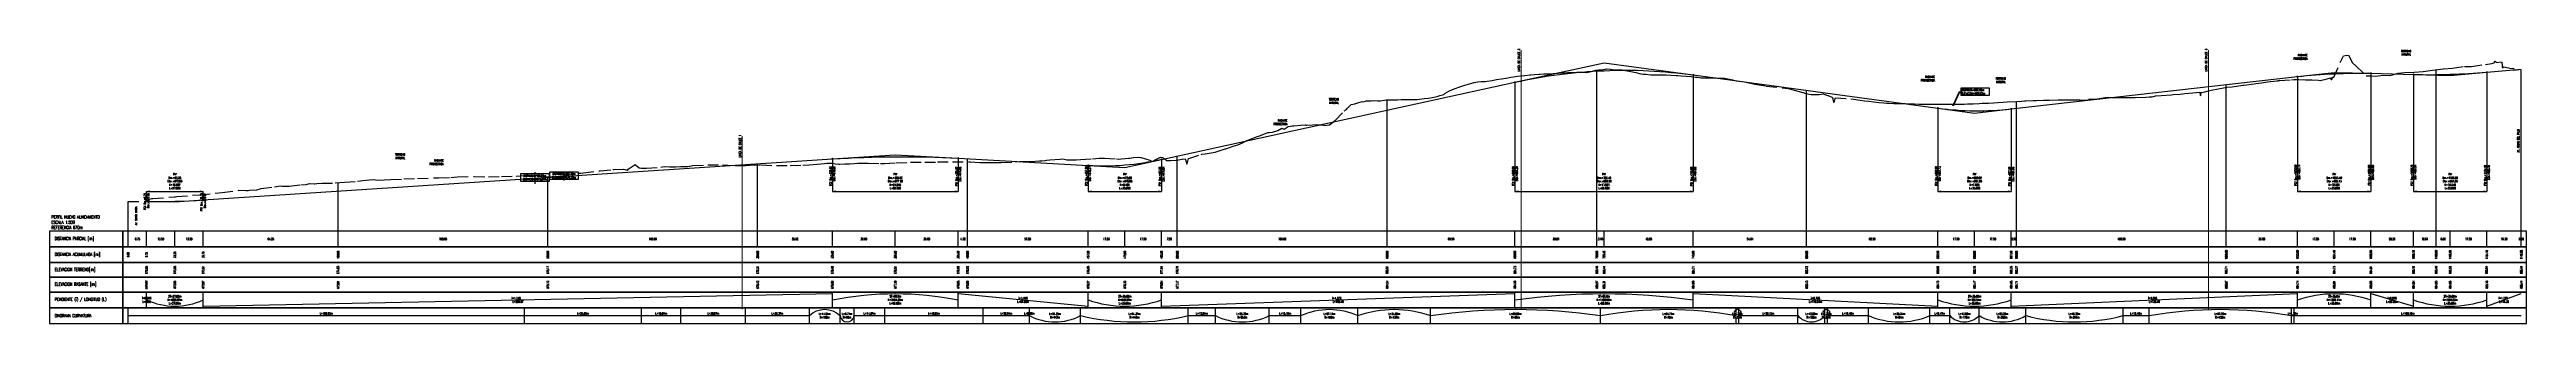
# Model space of a CAD drawing. Extents: x 350769 to 354978, y 6304672 to 6307963.
# Drawn here: x 353797 to 354978, y 6305573 to 6305703 of the extents above; entities that cross this region are included whole.
import ezdxf
from ezdxf.enums import TextEntityAlignment as Align

# ---------------------------------------------------------------- set-up
doc = ezdxf.new("R2010")
doc.units = 0
for name, pattern in [('CENTER', [50.8, 31.75, -6.35, 6.35, -6.35]), ('DASHDOTX2', [2, 1, -0.5, 0, -0.5]), ('DASHED', [19.05, 12.7, -6.35])]:
    doc.linetypes.add(name, pattern=pattern)
doc.layers.get('0').update_dxf_attribs({"linetype": 'CONTINUOUS'})
for name, color, linetype in [('04_Pav ext_Cortes', 3, 'CONTINUOUS'), ('04_Pav ext_Txt Cortes', 2, 'CONTINUOUS'), ('C-CARR-OBRA-PATR', 4, 'CONTINUOUS'), ('C-ROAD-PROF', 3, 'CONTINUOUS'), ('C-ROAD-PROF-TEXT', 2, 'CONTINUOUS')]:
    doc.layers.add(name, color=color, linetype=linetype)
doc.layers.add('TEXTOS-PERFILES', color=7, linetype='CONTINUOUS', lineweight=20)
doc.styles.add('ROMANS', font='romans.shx', dxfattribs={"width": 0.65})
doc.dimstyles.new('2F500', dxfattribs={"dimtxt": 1, "dimasz": 1, "dimexe": 0.35, "dimexo": 0.35, "dimgap": 0.25, "dimtad": 1, "dimdsep": 46, "dimtxsty": 'ROMANS', "dimcen": 0, "dimclrd": 7, "dimclre": 7, "dimclrt": 2, "dimaunit": 2, "dimadec": 1, "dimazin": 0, "dimtfac": 1, "dimtmove": 0, "dimatfit": 3, "dimfxl": 0.35, "dimfxlon": 1, "dimtolj": 1, "dimtzin": 0, "dimarcsym": 1})

# ---------------------------------------------------------------- blocks, each defined once
blk = doc.blocks.new('*U1005')
at = {"layer": 'C-ROAD-PROF', "color": 7, "linetype": 'DASHED', "lineweight": -3, "ltscale": 0.4}
for p, q in [((355894.1, 6305225.4), (355895.3, 6305225.6)), ((355895.3, 6305225.6), (355896.3, 6305225.7)), ((355896.3, 6305225.7), (355898.7, 6305226)), ((355898.7, 6305226), (355899.2, 6305226.1)), ((355899.2, 6305226.1), (355901.1, 6305225.9)), ((355901.1, 6305225.9), (355902.1, 6305225.8)), ((355902.1, 6305225.8), (355903.5, 6305225.7)), ((355903.5, 6305225.7), (355905.9, 6305225.6)), ((355905.9, 6305225.6), (355906.7, 6305225.6)), ((355906.7, 6305225.6), (355908.3, 6305225.3)), ((356245.9, 6305222.1), (356249.5, 6305230.4)), ((356249.5, 6305230.4), (356250.5, 6305232.3)), ((356250.5, 6305232.3), (356251.2, 6305232.4)), ((356251.2, 6305232.4), (356252.9, 6305232.7)), ((356252.9, 6305232.7), (356254.8, 6305229)), ((356254.8, 6305229), (356256.4, 6305227.6)), ((356256.4, 6305227.6), (356261.2, 6305222.8)), ((356292.9, 6305225.5), (356298.1, 6305226.1)), ((356298.1, 6305226.1), (356302.4, 6305226.4)), ((356302.4, 6305226.4), (356308.1, 6305227.3)), ((356308.1, 6305227.3), (356311.4, 6305227.3)), ((356311.4, 6305227.3), (356318.1, 6305228.2)), ((356318.1, 6305228.2), (356321.1, 6305228.7)), ((356321.1, 6305228.7), (356322.2, 6305228.9)), ((356322.2, 6305228.9), (356322.8, 6305229.7)), ((356322.8, 6305229.7), (356323.4, 6305229.2)), ((356323.4, 6305229.2), (356325.8, 6305229.4)), ((356325.8, 6305229.4), (356326, 6305228.4)), ((356326, 6305228.4), (356326.1, 6305226.8)), ((356326.1, 6305226.8), (356326.4, 6305226.8)), ((356326.4, 6305226.8), (356326.8, 6305227)), ((356326.8, 6305227), (356328.1, 6305226.8)), ((356328.1, 6305226.8), (356329.1, 6305226.6)), ((356329.1, 6305226.6), (356329.7, 6305226.5)), ((356329.7, 6305226.5), (356331.2, 6305226.3)), ((356331.2, 6305226.3), (356331.5, 6305226.4)), ((356331.5, 6305226.4), (356331.5, 6305226.3)), ((356331.5, 6305226.3), (356331.7, 6305225.6)), ((356331.7, 6305225.6), (356332.9, 6305225.7)), ((356332.9, 6305225.7), (356335.2, 6305225.9)), ((355819.8, 6305213.4), (355821.6, 6305213.9)), ((355821.6, 6305213.9), (355822.1, 6305214.3)), ((355822.1, 6305214.3), (355824.3, 6305215.7)), ((355824.3, 6305215.7), (355826.6, 6305216.6)), ((355824.3, 6305215.7), (355824.3, 6305215.7)), ((355826.6, 6305216.6), (355827, 6305216.7)), ((355827, 6305216.7), (355828.8, 6305217.4)), ((355828.8, 6305217.4), (355829.8, 6305217.7)), ((355829.8, 6305217.7), (355831.1, 6305218.1)), ((355831.1, 6305218.1), (355833.3, 6305218.8)), ((355833.3, 6305218.8), (355835.6, 6305219.5)), ((355835.6, 6305219.5), (355836, 6305219.6)), ((355836, 6305219.6), (355837.8, 6305219.9)), ((355837.8, 6305219.9), (355839.5, 6305220)), ((355839.5, 6305220), (355840.1, 6305220.1)), ((355840.1, 6305220.1), (355841, 6305220.1)), ((355841, 6305220.1), (355841.5, 6305220.1)), ((355841.5, 6305220.1), (355842.3, 6305220.2)), ((355842.3, 6305220.2), (355844.6, 6305220.6)), ((355844.6, 6305220.6), (355846.8, 6305221)), ((355846.8, 6305221), (355849.1, 6305221.4)), ((355849.1, 6305221.4), (355851.3, 6305221.7)), ((355851.3, 6305221.7), (355853.6, 6305222.1)), ((355853.6, 6305222.1), (355854.9, 6305222.3)), ((355854.9, 6305222.3), (355855.8, 6305222.4)), ((355855.8, 6305222.4), (355856.8, 6305222.6)), ((355855.8, 6305222.4), (355855.8, 6305222.4)), ((355856.8, 6305222.6), (355858.1, 6305222.7)), ((355858.1, 6305222.7), (355860.3, 6305223)), ((355860.3, 6305223), (355862.6, 6305223.2)), ((355862.6, 6305223.2), (355863.1, 6305223.3)), ((355863.1, 6305223.3), (355864.8, 6305223.4)), ((355864.8, 6305223.4), (355867.1, 6305223.5)), ((355867.1, 6305223.5), (355867.5, 6305223.5)), ((355867.5, 6305223.5), (355869.3, 6305223.7)), ((355869.3, 6305223.7), (355871.6, 6305223.8)), ((355871.6, 6305223.8), (355873.8, 6305223.9)), ((355873.8, 6305223.9), (355875.9, 6305224)), ((355875.9, 6305224), (355876.1, 6305224)), ((355876.1, 6305224), (355878.3, 6305224.2)), ((355878.3, 6305224.2), (355879.4, 6305224.2)), ((355879.4, 6305224.2), (355880.6, 6305224.3)), ((355880.6, 6305224.3), (355882.8, 6305224.4)), ((355882.8, 6305224.4), (355885.1, 6305224.5)), ((355885.1, 6305224.5), (355885.7, 6305224.5)), ((355885.7, 6305224.5), (355887.3, 6305224.5)), ((355887.3, 6305224.5), (355889.6, 6305224.4)), ((355889.6, 6305224.4), (355889.8, 6305224.4)), ((355889.8, 6305224.4), (355891.8, 6305224.9)), ((355891.8, 6305224.9), (355894.1, 6305225.4)), ((355908.3, 6305225.3), (355910.7, 6305224.8)), ((355910.7, 6305224.8), (355913.1, 6305224.3)), ((355913.1, 6305224.3), (355915.5, 6305223.8)), ((355915.5, 6305223.8), (355916.6, 6305223.5)), ((355916.6, 6305223.5), (355917.9, 6305223.5)), ((355917.9, 6305223.5), (355920.3, 6305223.3)), ((355920.3, 6305223.3), (355921.2, 6305223.3)), ((355921.2, 6305223.3), (355922.7, 6305223.3)), ((355922.7, 6305223.3), (355925.1, 6305223.3)), ((355925.1, 6305223.3), (355926.4, 6305223.3)), ((355926.4, 6305223.3), (355927.5, 6305223.2)), ((355927.5, 6305223.2), (355929.9, 6305223.1)), ((355929.9, 6305223.1), (355932.3, 6305223)), ((355932.3, 6305223), (355933.1, 6305223)), ((355933.1, 6305223), (355934.7, 6305222.8)), ((355934.7, 6305222.8), (355937.1, 6305222.6)), ((355937.1, 6305222.6), (355939.5, 6305222.4)), ((355939.5, 6305222.4), (355941.8, 6305222.1)), ((355941.8, 6305222.1), (355942.5, 6305222.1)), ((355942.5, 6305222.1), (355943.5, 6305222)), ((355943.5, 6305222), (355944.2, 6305221.9)), ((355944.2, 6305221.9), (355945.2, 6305221.9)), ((355945.2, 6305221.9), (355946.6, 6305221.9)), ((355946.6, 6305221.9), (355949, 6305221.9)), ((355949, 6305221.9), (355951.4, 6305221.8)), ((355951.4, 6305221.8), (355953.8, 6305221.7)), ((355953.8, 6305221.7), (355955.4, 6305221.6)), ((355955.4, 6305221.6), (355956.2, 6305221.5)), ((355956.2, 6305221.5), (355958.6, 6305221)), ((355958.6, 6305221), (355959.3, 6305220.9)), ((355959.3, 6305220.9), (355960.4, 6305220.5)), ((355960.4, 6305220.5), (355961, 6305220.4)), ((355961, 6305220.4), (355962.3, 6305220.2)), ((355962.3, 6305220.2), (355964.9, 6305219.9)), ((355964.9, 6305219.9), (355969.9, 6305218.8)), ((355969.9, 6305218.8), (355975.3, 6305217.9)), ((355975.3, 6305217.9), (355985.8, 6305216.7)), ((355985.8, 6305216.7), (355990.4, 6305215.4)), ((355990.4, 6305215.4), (355993.4, 6305214.6)), ((355993.4, 6305214.6), (355993.6, 6305214.5)), ((355993.6, 6305214.5), (355996.8, 6305213.8)), ((355996.8, 6305213.8), (355996.9, 6305213.8)), ((355996.9, 6305213.8), (356000.1, 6305213.9)), ((356000.1, 6305213.9), (356000.5, 6305213.9)), ((356000.5, 6305213.9), (356002.5, 6305214.2)), ((356002.5, 6305214.2), (356003.3, 6305213.9)), ((356003.3, 6305213.9), (356004.5, 6305213.4)), ((356163.5, 6305213.4), (356168.4, 6305213.7)), ((356168.4, 6305213.7), (356169.2, 6305213.8)), ((356169.2, 6305213.8), (356172.6, 6305214)), ((356172.6, 6305214), (356174.8, 6305214.3)), ((356174.8, 6305214.3), (356178.7, 6305214.6)), ((356178.7, 6305214.6), (356180.4, 6305214.8)), ((356180.4, 6305214.8), (356181.9, 6305215)), ((356181.9, 6305215), (356182, 6305214.8)), ((356182, 6305214.8), (356182.2, 6305213.5)), ((356182.5, 6305213.6), (356182.6, 6305214.9)), ((356182.6, 6305214.9), (356182.9, 6305214.8)), ((356182.9, 6305214.8), (356184.3, 6305215.2)), ((356184.3, 6305215.2), (356186.1, 6305215.7)), ((356186.1, 6305215.7), (356187.4, 6305216)), ((356187.4, 6305216), (356190.7, 6305216.5)), ((356190.7, 6305216.5), (356191.7, 6305216.7)), ((356191.7, 6305216.7), (356194.9, 6305217.3)), ((356194.9, 6305217.3), (356197.4, 6305217.6)), ((356197.4, 6305217.6), (356202.5, 6305218.4)), ((356202.5, 6305218.4), (356203, 6305218.4)), ((356203, 6305218.4), (356207.8, 6305219)), ((356207.8, 6305219), (356208.7, 6305219.2)), ((356208.7, 6305219.2), (356211.3, 6305219.5)), ((356211.3, 6305219.5), (356214.3, 6305219.9)), ((356214.3, 6305219.9), (356218.6, 6305220.4)), ((356218.6, 6305220.4), (356219.3, 6305220.4)), ((356219.3, 6305220.4), (356219.4, 6305220.5)), ((356219.4, 6305220.5), (356219.9, 6305220.5)), ((356219.9, 6305220.5), (356220, 6305220.5)), ((356220, 6305220.5), (356225.6, 6305220.9)), ((356225.6, 6305220.9), (356227, 6305221)), ((356227, 6305221), (356229.1, 6305221)), ((356229.1, 6305221), (356232.4, 6305220.9)), ((356232.4, 6305220.9), (356235.3, 6305220.9)), ((356235.3, 6305220.9), (356238.6, 6305220.7)), ((356238.6, 6305220.7), (356239.4, 6305220.6)), ((356239.4, 6305220.6), (356242.6, 6305221.4)), ((356242.6, 6305221.4), (356244.2, 6305221.8)), ((356244.2, 6305221.8), (356244.3, 6305221.5)), ((356244.3, 6305221.5), (356244.6, 6305221.1)), ((356244.6, 6305221.1), (356244.9, 6305221.1)), ((356244.9, 6305221.1), (356245, 6305221.3)), ((356245, 6305221.3), (356245.1, 6305221.6)), ((356245.1, 6305221.6), (356245.3, 6305222.1)), ((356245.3, 6305222.1), (356245.9, 6305222.1)), ((356261.2, 6305222.8), (356263.2, 6305222.8)), ((356263.2, 6305222.8), (356265.8, 6305222.6)), ((356265.8, 6305222.6), (356269.4, 6305223.1)), ((356269.4, 6305223.1), (356272.7, 6305223)), ((356272.7, 6305223), (356276.5, 6305224)), ((356276.5, 6305224), (356279.6, 6305224.4)), ((356279.6, 6305224.4), (356284.2, 6305224.6)), ((356284.2, 6305224.6), (356288.4, 6305224.9)), ((356288.4, 6305224.9), (356292.9, 6305225.5)), ((355769.8, 6305201.5), (355774.2, 6305206.1)), ((355774.2, 6305206.1), (355775.2, 6305206.8)), ((355775.2, 6305206.8), (355775.7, 6305207.4)), ((355775.2, 6305206.8), (355775.2, 6305206.8)), ((355775.7, 6305207.4), (355777.4, 6305209.1)), ((355777.4, 6305209.1), (355779.3, 6305209.5)), ((355779.3, 6305209.5), (355780.7, 6305209.9)), ((355780.7, 6305209.9), (355782.7, 6305210.5)), ((355782.7, 6305210.5), (355783.1, 6305210.4)), ((355783.1, 6305210.4), (355783.8, 6305210.5)), ((355783.8, 6305210.5), (355784.7, 6305210.8)), ((355784.7, 6305210.8), (355787, 6305210.9)), ((355787, 6305210.9), (355788.2, 6305211)), ((355788.2, 6305211), (355790.1, 6305210.9)), ((355790.1, 6305210.9), (355791.3, 6305210.8)), ((355791.3, 6305210.8), (355793.3, 6305211.1)), ((355793.3, 6305211.1), (355794.2, 6305211.3)), ((355794.2, 6305211.3), (355796.4, 6305211.3)), ((355796.4, 6305211.3), (355798.9, 6305211.3)), ((355798.9, 6305211.3), (355799.6, 6305211.3)), ((355799.6, 6305211.3), (355801.3, 6305211.5)), ((355801.3, 6305211.5), (355802.7, 6305211.5)), ((355802.7, 6305211.5), (355805.9, 6305211.5)), ((355805.9, 6305211.5), (355807.7, 6305211.5)), ((355807.7, 6305211.5), (355809, 6305211.5)), ((355809, 6305211.5), (355812.2, 6305211.9)), ((355809, 6305211.5), (355809, 6305211.5)), ((355812.2, 6305211.9), (355814.3, 6305212.1)), ((355814.3, 6305212.1), (355815.3, 6305212.3)), ((355815.3, 6305212.3), (355817.6, 6305212.8)), ((355817.6, 6305212.8), (355819, 6305213.1)), ((355819, 6305213.1), (355819.8, 6305213.4)), ((356004.5, 6305213.4), (356004.8, 6305213.4)), ((356004.8, 6305213.4), (356006.9, 6305212.5)), ((356006.9, 6305212.5), (356007.1, 6305211.7)), ((356007.1, 6305211.7), (356007.3, 6305210.2)), ((356007.3, 6305210.2), (356007.6, 6305210.3)), ((356007.6, 6305210.3), (356007.8, 6305210.4)), ((356007.8, 6305210.4), (356007.9, 6305211)), ((356007.9, 6305211), (356008.3, 6305212.3)), ((356008.3, 6305212.3), (356015.6, 6305211.8)), ((356015.6, 6305211.8), (356016.9, 6305211.7)), ((356016.9, 6305211.7), (356020.1, 6305211.2)), ((356020.1, 6305211.2), (356022.2, 6305210.9)), ((356022.2, 6305210.9), (356024, 6305210.7)), ((356024, 6305210.7), (356026.4, 6305210.4)), ((356026.4, 6305210.4), (356028.9, 6305210.1)), ((356028.9, 6305210.1), (356031.3, 6305209.9)), ((356031.3, 6305209.9), (356032.6, 6305209.7)), ((356032.6, 6305209.7), (356033, 6305209.7)), ((356033, 6305209.7), (356033.5, 6305209.7)), ((356033.5, 6305209.7), (356033.8, 6305209.7)), ((356033.8, 6305209.7), (356036.2, 6305209.6)), ((356036.2, 6305209.6), (356038.7, 6305209.6)), ((356038.7, 6305209.6), (356041.1, 6305209.6)), ((356041.1, 6305209.6), (356041.5, 6305209.6)), ((356041.5, 6305209.6), (356043.5, 6305209.5)), ((356043.5, 6305209.5), (356046, 6305209.4)), ((356046, 6305209.4), (356048.1, 6305209.3)), ((356048.1, 6305209.3), (356048.4, 6305209.3)), ((356048.4, 6305209.3), (356048.7, 6305209.3)), ((356048.7, 6305209.3), (356050.9, 6305209.2)), ((356050.9, 6305209.2), (356053.3, 6305209.2)), ((356053.3, 6305209.2), (356057.6, 6305209.2)), ((356057.6, 6305209.2), (356062.8, 6305209.2)), ((356062.8, 6305209.2), (356064.9, 6305209.2)), ((356064.9, 6305209.2), (356065.6, 6305209.2)), ((356065.6, 6305209.2), (356068, 6305209.3)), ((356068, 6305209.3), (356068.4, 6305209.3)), ((356068.4, 6305209.3), (356069.7, 6305209.3)), ((356069.7, 6305209.3), (356071.2, 6305209.4)), ((356071.2, 6305209.4), (356074, 6305209.5)), ((356074, 6305209.5), (356076.8, 6305209.6)), ((356076.8, 6305209.6), (356078.2, 6305209.7)), ((356078.2, 6305209.7), (356081.2, 6305209.8)), ((356081.2, 6305209.8), (356083.6, 6305209.9)), ((356083.6, 6305209.9), (356085.7, 6305210.1)), ((356085.7, 6305210.1), (356088.3, 6305210.3)), ((356088.3, 6305210.3), (356090.1, 6305210.4)), ((356090.1, 6305210.4), (356094.6, 6305210.6)), ((356094.6, 6305210.6), (356097.1, 6305210.7)), ((356097.1, 6305210.7), (356098.5, 6305210.9)), ((356098.5, 6305210.9), (356099, 6305210.9)), ((356099, 6305210.9), (356102.5, 6305211)), ((356102.5, 6305211), (356104.2, 6305211)), ((356104.2, 6305211), (356107.4, 6305211.1)), ((356107.4, 6305211.1), (356108.6, 6305211.2)), ((356108.6, 6305211.2), (356109.3, 6305211.2)), ((356109.3, 6305211.2), (356110.3, 6305211.2)), ((356110.3, 6305211.2), (356114.5, 6305211.3)), ((356114.5, 6305211.3), (356118.6, 6305211.4)), ((356118.6, 6305211.4), (356119.6, 6305211.4)), ((356119.6, 6305211.4), (356122.8, 6305211.4)), ((356122.8, 6305211.4), (356124.8, 6305211.3)), ((356124.8, 6305211.3), (356128.5, 6305211.2)), ((356128.5, 6305211.2), (356129.6, 6305211.8)), ((356129.6, 6305211.8), (356129.9, 6305211.7)), ((356129.9, 6305211.7), (356132, 6305211.6)), ((356132, 6305211.6), (356135.1, 6305212.1)), ((356135.1, 6305212.1), (356136.8, 6305212.4)), ((356136.8, 6305212.4), (356138.6, 6305212.6)), ((356138.6, 6305212.6), (356140.2, 6305212.5)), ((356140.2, 6305212.5), (356141.1, 6305212.4)), ((356141.1, 6305212.4), (356145.4, 6305212.4)), ((356145.4, 6305212.4), (356147.7, 6305212.5)), ((356147.7, 6305212.5), (356151.1, 6305212.4)), ((356151.1, 6305212.4), (356156.3, 6305212.6)), ((356156.3, 6305212.6), (356157.9, 6305212.7)), ((356157.9, 6305212.7), (356159.2, 6305212.8)), ((356159.2, 6305212.8), (356161, 6305213.2)), ((356161, 6305213.2), (356163.5, 6305213.4)), ((356182.2, 6305213.5), (356182.2, 6305213.5)), ((356182.2, 6305213.5), (356182.4, 6305213.3)), ((356182.4, 6305213.3), (356182.5, 6305213.6)), ((355723.4, 6305189.9), (355725.7, 6305190.9)), ((355725.7, 6305190.9), (355727.8, 6305191.9)), ((355727.8, 6305191.9), (355729.9, 6305192.7)), ((355729.9, 6305192.7), (355731.4, 6305193.3)), ((355731.4, 6305193.3), (355734.2, 6305194.4)), ((355734.2, 6305194.4), (355737.8, 6305195.7)), ((355737.8, 6305195.7), (355738.4, 6305195.8)), ((355738.4, 6305195.8), (355739.9, 6305196)), ((355739.9, 6305196), (355742.5, 6305196.7)), ((355742.5, 6305196.7), (355744.5, 6305197.9)), ((355744.5, 6305197.9), (355745.5, 6305197.4)), ((355745.5, 6305197.4), (355747.4, 6305198.7)), ((355747.4, 6305198.7), (355749.3, 6305199)), ((355749.3, 6305199), (355749.9, 6305198.9)), ((355749.9, 6305198.9), (355750.1, 6305199)), ((355750.1, 6305199), (355753.5, 6305199.3)), ((355753.5, 6305199.3), (355755.6, 6305199.4)), ((355755.6, 6305199.4), (355755.8, 6305199.3)), ((355755.8, 6305199.3), (355756.4, 6305199.3)), ((355756.4, 6305199.3), (355759, 6305199.4)), ((355759, 6305199.4), (355761, 6305199.6)), ((355761, 6305199.6), (355764.4, 6305199.2)), ((355764.4, 6305199.2), (355764.6, 6305199.1)), ((355764.6, 6305199.1), (355767.1, 6305199.4)), ((355767.1, 6305199.4), (355769.2, 6305201)), ((355769.2, 6305201), (355769.6, 6305201.3)), ((355769.6, 6305201.3), (355769.8, 6305201.5)), ((355426, 6305178.2), (355430.7, 6305178.3)), ((355430.7, 6305178.3), (355432.4, 6305177.8)), ((355432.9, 6305178.3), (355436.2, 6305180.5)), ((355436.2, 6305180.5), (355436.3, 6305180.3)), ((355436.3, 6305180.3), (355438.1, 6305178.9)), ((355438.1, 6305178.9), (355439.1, 6305178.8)), ((355439.1, 6305178.8), (355441.6, 6305178.7)), ((355441.6, 6305178.7), (355448.5, 6305179.3)), ((355448.5, 6305179.3), (355450.1, 6305179.6)), ((355450.1, 6305179.6), (355452.7, 6305179.4)), ((355452.7, 6305179.4), (355455.5, 6305179.4)), ((355455.5, 6305179.4), (355458, 6305179.5)), ((355458, 6305179.5), (355461.3, 6305179.6)), ((355461.3, 6305179.6), (355463.7, 6305180)), ((355463.7, 6305180), (355470.9, 6305180.3)), ((355470.9, 6305180.3), (355477.8, 6305180.3)), ((355477.8, 6305180.3), (355483.8, 6305180)), ((355483.8, 6305180), (355488.9, 6305180.1)), ((355488.9, 6305180.1), (355490.9, 6305180.2)), ((355490.9, 6305180.2), (355496.2, 6305180.3)), ((355496.2, 6305180.3), (355503.6, 6305180)), ((355503.6, 6305180), (355510.1, 6305180.1)), ((355510.1, 6305180.1), (355516.1, 6305180.2)), ((355516.1, 6305180.2), (355519.2, 6305180.4)), ((355519.2, 6305180.4), (355521, 6305180.5)), ((355521, 6305180.5), (355522.9, 6305180.7)), ((355522.9, 6305180.7), (355526.5, 6305181)), ((355526.5, 6305181), (355527.6, 6305181.1)), ((355527.6, 6305181.1), (355530.2, 6305181.2)), ((355530.2, 6305181.2), (355530.3, 6305181.2)), ((355530.3, 6305181.2), (355531.7, 6305180.9)), ((355531.7, 6305180.9), (355533.3, 6305180.6)), ((355533.3, 6305180.6), (355533.8, 6305180.6)), ((355533.8, 6305180.6), (355536.1, 6305180.8)), ((355536.1, 6305180.8), (355538.3, 6305180.9)), ((355538.3, 6305180.9), (355538.4, 6305180.9)), ((355538.4, 6305180.9), (355540.6, 6305181)), ((355540.6, 6305181), (355542.1, 6305181.1)), ((355542.1, 6305181.1), (355547.3, 6305181.2)), ((355547.3, 6305181.2), (355553.2, 6305181)), ((355553.2, 6305181), (355555.1, 6305181)), ((355555.1, 6305181), (355560.6, 6305181.3)), ((355560.6, 6305181.3), (355567.5, 6305181.6)), ((355567.5, 6305181.6), (355574.2, 6305181.6)), ((355574.2, 6305181.6), (355580.3, 6305181.7)), ((355580.3, 6305181.7), (355587.5, 6305181.8)), ((355587.5, 6305181.8), (355595.9, 6305181.8)), ((355595.9, 6305181.8), (355600.5, 6305181.5)), ((355600.5, 6305181.5), (355602.1, 6305181.5)), ((355602.1, 6305181.5), (355606, 6305181.4)), ((355606, 6305181.4), (355610.6, 6305181.4)), ((355610.6, 6305181.4), (355617.5, 6305181.7)), ((355617.5, 6305181.7), (355619.5, 6305181.9)), ((355619.5, 6305181.9), (355621.8, 6305182)), ((355621.8, 6305182), (355624.1, 6305182)), ((355624.1, 6305182), (355624.9, 6305182)), ((355624.9, 6305182), (355629, 6305182.3)), ((355629, 6305182.3), (355630.1, 6305182.3)), ((355630.1, 6305182.3), (355631.4, 6305182.4)), ((355631.4, 6305182.4), (355632.2, 6305182.5)), ((355632.2, 6305182.5), (355633.9, 6305182.7)), ((355633.9, 6305182.7), (355638.7, 6305183.1)), ((355638.7, 6305183.1), (355640, 6305183.2)), ((355640, 6305183.2), (355641.9, 6305182.8)), ((355641.9, 6305182.8), (355643.6, 6305182.7)), ((355643.6, 6305182.7), (355646.4, 6305182.7)), ((355646.4, 6305182.7), (355648.5, 6305182.9)), ((355648.5, 6305182.9), (355654.2, 6305183.2)), ((355654.2, 6305183.2), (355657.4, 6305183.5)), ((355657.4, 6305183.5), (355658.7, 6305183.6)), ((355658.7, 6305183.6), (355659.9, 6305183.6)), ((355659.9, 6305183.6), (355665.6, 6305183.2)), ((355665.6, 6305183.2), (355666.4, 6305183.1)), ((355666.4, 6305183.1), (355671.3, 6305183.5)), ((355671.3, 6305183.5), (355672, 6305183.6)), ((355672, 6305183.6), (355673.5, 6305183.8)), ((355673.5, 6305183.8), (355676.2, 6305184)), ((355676.2, 6305184), (355677, 6305183.8)), ((355677, 6305183.8), (355677.4, 6305183.8)), ((355677.4, 6305183.8), (355681.5, 6305182.5)), ((355681.5, 6305182.5), (355682.6, 6305181.9)), ((355682.6, 6305181.9), (355682.7, 6305181.9)), ((355682.7, 6305181.9), (355684.7, 6305183.1)), ((355684.7, 6305183.1), (355686.6, 6305184)), ((355686.6, 6305184), (355687.5, 6305183.9)), ((355687.5, 6305183.9), (355687.8, 6305183.7)), ((355687.8, 6305183.7), (355688.4, 6305183.3)), ((355688.4, 6305183.3), (355689.6, 6305182.4)), ((355689.6, 6305182.4), (355691.6, 6305182.4)), ((355691.6, 6305182.4), (355694.1, 6305182.6)), ((355694.1, 6305182.6), (355694.3, 6305182.6)), ((355694.3, 6305182.6), (355697, 6305183)), ((355697, 6305183), (355698.4, 6305183.2)), ((355698.4, 6305183.2), (355698.5, 6305182.9)), ((355698.5, 6305182.9), (355699.1, 6305180.6)), ((355699.1, 6305180.6), (355699.3, 6305180.9)), ((355699.3, 6305180.9), (355699.8, 6305182.7)), ((355699.8, 6305182.7), (355700, 6305183.3)), ((355700, 6305183.3), (355700.1, 6305183.3)), ((355700.1, 6305183.3), (355705.9, 6305185.2)), ((355705.9, 6305185.2), (355706.3, 6305185.4)), ((355706.3, 6305185.4), (355707.9, 6305185.6)), ((355707.9, 6305185.6), (355712.7, 6305186.4)), ((355712.7, 6305186.4), (355717.4, 6305187.9)), ((355712.7, 6305186.4), (355712.7, 6305186.4)), ((355717.4, 6305187.9), (355717.7, 6305188)), ((355717.7, 6305188), (355721.3, 6305189.2)), ((355721.3, 6305189.2), (355723.4, 6305189.9)), ((355228.5, 6305166.1), (355239.4, 6305167.1)), ((355239.4, 6305167.1), (355247.3, 6305168.2)), ((355247.3, 6305168.2), (355250.8, 6305168.1)), ((355250.8, 6305168.1), (355251.7, 6305168.1)), ((355251.7, 6305168.1), (355252.4, 6305168.3)), ((355252.4, 6305168.3), (355255.8, 6305168.4)), ((355255.8, 6305168.4), (355258, 6305169.1)), ((355258, 6305169.1), (355264.3, 6305169.9)), ((355264.3, 6305169.9), (355267.1, 6305170.4)), ((355267.1, 6305170.4), (355267.9, 6305170.1)), ((355267.9, 6305170.1), (355271.3, 6305170.2)), ((355271.3, 6305170.2), (355276.9, 6305170.8)), ((355276.9, 6305170.8), (355279.4, 6305171)), ((355279.4, 6305171), (355281, 6305171.4)), ((355281, 6305171.4), (355283.3, 6305171.3)), ((355283.3, 6305171.3), (355283.5, 6305171.3)), ((355283.5, 6305171.3), (355284.4, 6305171.4)), ((355284.4, 6305171.4), (355286.8, 6305171.6)), ((355286.8, 6305171.6), (355293.2, 6305171.7)), ((355293.2, 6305171.7), (355297.6, 6305172.1)), ((355297.6, 6305172.1), (355303.9, 6305172.5)), ((355303.9, 6305172.5), (355305.3, 6305172.7)), ((355305.3, 6305172.7), (355306.3, 6305172.9)), ((355306.3, 6305172.9), (355311.4, 6305173.3)), ((355311.4, 6305173.3), (355313.5, 6305173.1)), ((355313.5, 6305173.1), (355316.5, 6305173.2)), ((355316.5, 6305173.2), (355319.8, 6305173.4)), ((355319.8, 6305173.4), (355325.9, 6305173.6)), ((355325.9, 6305173.6), (355332.4, 6305173.8)), ((355332.4, 6305173.8), (355342.7, 6305174.2)), ((355342.7, 6305174.2), (355348.3, 6305174.3)), ((355348.3, 6305174.3), (355351.6, 6305174.6)), ((355351.6, 6305174.6), (355359.4, 6305174.8)), ((355359.4, 6305174.8), (355366.3, 6305174.6)), ((355366.3, 6305174.6), (355372.5, 6305174.8)), ((355372.5, 6305174.8), (355379.5, 6305174.9)), ((355379.5, 6305174.9), (355383.5, 6305175.2)), ((355383.5, 6305175.2), (355385.3, 6305175.3)), ((355385.3, 6305175.3), (355388.3, 6305175.3)), ((355388.3, 6305175.3), (355389.5, 6305175.4)), ((355389.5, 6305175.4), (355391.4, 6305175.1)), ((355391.4, 6305175.1), (355393.2, 6305174.6)), ((355393.2, 6305174.6), (355395.3, 6305174.6)), ((355395.3, 6305174.6), (355397.7, 6305174.7)), ((355397.7, 6305174.7), (355399.5, 6305174.9)), ((355399.5, 6305174.9), (355400.5, 6305175)), ((355400.5, 6305175), (355401.6, 6305175.1)), ((355401.6, 6305175.1), (355409.4, 6305176.3)), ((355409.4, 6305176.3), (355410.3, 6305176.4)), ((355410.3, 6305176.4), (355411.4, 6305176.5)), ((355411.4, 6305176.5), (355419.6, 6305177.5)), ((355419.6, 6305177.5), (355425.6, 6305178.1)), ((355425.6, 6305178.1), (355425.9, 6305178.2)), ((355425.9, 6305178.2), (355426, 6305178.2)), ((355432.4, 6305177.8), (355432.5, 6305177.8)), ((355432.5, 6305177.8), (355432.9, 6305178.3)), ((355194.6, 6305162.9), (355202.4, 6305162.9)), ((355202.4, 6305162.9), (355202.7, 6305162.9)), ((355202.7, 6305162.9), (355203.2, 6305162.9)), ((355203.2, 6305162.9), (355203.2, 6305162.9)), ((355203.2, 6305162.9), (355203.3, 6305162.9)), ((355203.3, 6305163), (355203.6, 6305163.6)), ((355203.3, 6305162.9), (355203.3, 6305163)), ((355203.6, 6305163.6), (355205.8, 6305164.3)), ((355205.8, 6305164.3), (355205.9, 6305164.3)), ((355205.9, 6305164.3), (355206.3, 6305164.3)), ((355206.3, 6305164.3), (355216.6, 6305165.1)), ((355216.6, 6305165.1), (355217.1, 6305165.1)), ((355217.1, 6305165.1), (355217.7, 6305165.2)), ((355217.7, 6305165.2), (355228.5, 6305166.1))]:
    blk.add_line(p, q, dxfattribs=at)
blk = doc.blocks.new('*U1004')
at = {"layer": 'C-CARR-OBRA-PATR', "color": 7, "linetype": 'Continuous', "lineweight": -3}
for p, q in [((355381.5, 6305176), (355381.5, 6305172.6)), ((355395.3, 6305176), (355381.5, 6305176)), ((355381.5, 6305172.6), (355395.3, 6305172.6)), ((355395.3, 6305172.6), (355395.3, 6305176))]:
    blk.add_line(p, q, dxfattribs=at)
at = {"layer": 'C-CARR-OBRA-PATR', "color": 6, "linetype": 'Continuous', "lineweight": -3}
blk.add_circle((355388.4, 6305173.9), 0.125, dxfattribs=at)
at = {"layer": 'C-CARR-OBRA-PATR', "color": 7, "linetype": 'Continuous', "lineweight": -3, "insert": (355388.4, 6305174.3), "char_height": 1, "attachment_point": 5, "style": 'ROMANS'}
blk.add_mtext('{\\C3;DISTANCIA=193.81m\\PELEVACION=675.04m}', dxfattribs=at)
blk = doc.blocks.new('*U1003')
at = {"layer": 'C-CARR-OBRA-PATR', "color": 7, "linetype": 'Continuous', "lineweight": -3}
for p, q in [((355395.4, 6305176.9), (355395.4, 6305173.5)), ((355409.2, 6305176.9), (355395.4, 6305176.9)), ((355395.4, 6305173.5), (355409.2, 6305173.5)), ((355409.2, 6305173.5), (355409.2, 6305176.9))]:
    blk.add_line(p, q, dxfattribs=at)
at = {"layer": 'C-CARR-OBRA-PATR', "color": 6, "linetype": 'Continuous', "lineweight": -3}
blk.add_circle((355402.3, 6305174.8), 0.125, dxfattribs=at)
at = {"layer": 'C-CARR-OBRA-PATR', "color": 7, "linetype": 'Continuous', "lineweight": -3, "insert": (355402.3, 6305175.2), "char_height": 1, "attachment_point": 5, "style": 'ROMANS'}
blk.add_mtext('{\\C3;DISTANCIA=207.70m\\PELEVACION=675.22m}', dxfattribs=at)
blk = doc.blocks.new('*U1001')
at = {"layer": 'C-ROAD-PROF', "color": 8, "linetype": 'Continuous', "lineweight": -3, "ltscale": 2}
for p, q in [((355855.5, 6305219.7), (355898, 6305229)), ((355898, 6305229), (355940.5, 6305223.2)), ((356228.5, 6305222.4), (356246, 6305224.4)), ((356246, 6305224.4), (356263.5, 6305224)), ((356283.8, 6305223.4), (356301.3, 6305223)), ((356301.3, 6305223), (356318.8, 6305224.5)), ((356057.1, 6305207.4), (356074.6, 6305205)), ((356074.6, 6305205), (356092.1, 6305207)), ((355530.2, 6305183.2), (355560.2, 6305185.1)), ((355560.2, 6305185.1), (355590.2, 6305183.5)), ((355652.1, 6305180.1), (355669.6, 6305179.1)), ((355669.6, 6305179.1), (355687.1, 6305182.9)), ((355203.3, 6305162.9), (355216.8, 6305162.7)), ((355216.8, 6305162.7), (355230.3, 6305163.6))]:
    blk.add_line(p, q, dxfattribs=at)
at = {"layer": 'C-ROAD-PROF', "color": 1, "linetype": 'Continuous', "lineweight": -3, "ltscale": 2}
for p, q in [((356318.8, 6305224.5), (356335.2, 6305225.9)), ((355687.1, 6305182.9), (355855.5, 6305219.7)), ((355855.5, 6305219.7), (355858.2, 6305220.3)), ((355858.2, 6305220.3), (355860.9, 6305220.8)), ((355860.9, 6305220.8), (355863.5, 6305221.3)), ((355863.5, 6305221.3), (355866.2, 6305221.8)), ((355866.2, 6305221.8), (355868.8, 6305222.3)), ((355868.8, 6305222.3), (355871.5, 6305222.7)), ((355871.5, 6305222.7), (355874.1, 6305223.1)), ((355874.1, 6305223.1), (355876.8, 6305223.4)), ((355876.8, 6305223.4), (355879.4, 6305223.8)), ((355879.4, 6305223.8), (355882.1, 6305224.1)), ((355882.1, 6305224.1), (355884.8, 6305224.3)), ((355884.8, 6305224.3), (355887.4, 6305224.6)), ((355887.4, 6305224.6), (355890.1, 6305224.8)), ((355890.1, 6305224.8), (355892.7, 6305225)), ((355892.7, 6305225), (355895.4, 6305225.1)), ((355895.4, 6305225.1), (355898, 6305225.2)), ((355898, 6305225.2), (355900.7, 6305225.3)), ((355900.7, 6305225.3), (355903.4, 6305225.4)), ((355903.4, 6305225.4), (355906, 6305225.4)), ((355906, 6305225.4), (355908.7, 6305225.5)), ((355908.7, 6305225.5), (355911.3, 6305225.4)), ((355911.3, 6305225.4), (355914, 6305225.4)), ((355914, 6305225.4), (355916.6, 6305225.3)), ((355916.6, 6305225.3), (355919.3, 6305225.2)), ((355919.3, 6305225.2), (355921.9, 6305225)), ((355921.9, 6305225), (355924.6, 6305224.9)), ((355924.6, 6305224.9), (355927.3, 6305224.7)), ((355927.3, 6305224.7), (355929.9, 6305224.4)), ((355929.9, 6305224.4), (355932.6, 6305224.2)), ((355932.6, 6305224.2), (355935.2, 6305223.9)), ((355935.2, 6305223.9), (355937.9, 6305223.6)), ((355937.9, 6305223.6), (355940.5, 6305223.2)), ((355940.5, 6305223.2), (356057.1, 6305207.4)), ((356092.1, 6305207), (356228.5, 6305222.4)), ((356228.5, 6305222.4), (356230.7, 6305222.6)), ((356230.7, 6305222.6), (356232.8, 6305222.9)), ((356232.8, 6305222.9), (356235, 6305223.1)), ((356235, 6305223.1), (356237.2, 6305223.2)), ((356237.2, 6305223.2), (356239.4, 6305223.4)), ((356239.4, 6305223.4), (356241.6, 6305223.6)), ((356241.6, 6305223.6), (356243.8, 6305223.7)), ((356243.8, 6305223.7), (356246, 6305223.8)), ((356246, 6305223.8), (356248.2, 6305223.9)), ((356248.2, 6305223.9), (356250.3, 6305223.9)), ((356250.3, 6305223.9), (356252.5, 6305224)), ((356252.5, 6305224), (356254.7, 6305224)), ((356254.7, 6305224), (356256.9, 6305224)), ((356256.9, 6305224), (356259.1, 6305224)), ((356259.1, 6305224), (356261.3, 6305224)), ((356261.3, 6305224), (356263.5, 6305224)), ((356263.5, 6305224), (356283.8, 6305223.4)), ((356283.8, 6305223.4), (356286, 6305223.4)), ((356286, 6305223.4), (356288.1, 6305223.4)), ((356288.1, 6305223.4), (356290.3, 6305223.3)), ((356290.3, 6305223.3), (356292.5, 6305223.3)), ((356292.5, 6305223.3), (356294.7, 6305223.4)), ((356294.7, 6305223.4), (356296.9, 6305223.4)), ((356296.9, 6305223.4), (356299.1, 6305223.4)), ((356299.1, 6305223.4), (356301.3, 6305223.5)), ((356301.3, 6305223.5), (356303.5, 6305223.6)), ((356303.5, 6305223.6), (356305.6, 6305223.7)), ((356305.6, 6305223.7), (356307.8, 6305223.8)), ((356307.8, 6305223.8), (356310, 6305223.9)), ((356310, 6305223.9), (356312.2, 6305224)), ((356312.2, 6305224), (356314.4, 6305224.2)), ((356314.4, 6305224.2), (356316.6, 6305224.3)), ((356316.6, 6305224.3), (356318.8, 6305224.5)), ((356057.1, 6305207.4), (356059.3, 6305207.1)), ((356059.3, 6305207.1), (356061.5, 6305206.9)), ((356061.5, 6305206.9), (356063.6, 6305206.6)), ((356063.6, 6305206.6), (356065.8, 6305206.5)), ((356065.8, 6305206.5), (356068, 6305206.3)), ((356068, 6305206.3), (356070.2, 6305206.2)), ((356070.2, 6305206.2), (356072.4, 6305206.1)), ((356072.4, 6305206.1), (356074.6, 6305206.1)), ((356074.6, 6305206.1), (356076.8, 6305206.1)), ((356076.8, 6305206.1), (356079, 6305206.1)), ((356079, 6305206.1), (356081.1, 6305206.2)), ((356081.1, 6305206.2), (356083.3, 6305206.3)), ((356083.3, 6305206.3), (356085.5, 6305206.4)), ((356085.5, 6305206.4), (356087.7, 6305206.6)), ((356087.7, 6305206.6), (356089.9, 6305206.8)), ((356089.9, 6305206.8), (356092.1, 6305207)), ((355230.3, 6305163.6), (355530.2, 6305183.2)), ((355530.2, 6305183.2), (355533.9, 6305183.4)), ((355533.9, 6305183.4), (355537.7, 6305183.6)), ((355537.7, 6305183.6), (355541.4, 6305183.8)), ((355541.4, 6305183.8), (355545.2, 6305183.9)), ((355545.2, 6305183.9), (355548.9, 6305184)), ((355548.9, 6305184), (355552.7, 6305184.1)), ((355552.7, 6305184.1), (355556.4, 6305184.2)), ((355556.4, 6305184.2), (355560.2, 6305184.2)), ((355560.2, 6305184.2), (355563.9, 6305184.2)), ((355563.9, 6305184.2), (355567.7, 6305184.2)), ((355567.7, 6305184.2), (355571.4, 6305184.1)), ((355571.4, 6305184.1), (355575.2, 6305184.1)), ((355575.2, 6305184.1), (355578.9, 6305184)), ((355578.9, 6305184), (355582.7, 6305183.8)), ((355582.7, 6305183.8), (355586.4, 6305183.7)), ((355586.4, 6305183.7), (355590.2, 6305183.5)), ((355590.2, 6305183.5), (355652.1, 6305180.1)), ((355652.1, 6305180.1), (355654.3, 6305180)), ((355654.3, 6305180), (355656.5, 6305179.9)), ((355656.5, 6305179.9), (355658.6, 6305179.9)), ((355658.6, 6305179.9), (355660.8, 6305179.9)), ((355660.8, 6305179.9), (355663, 6305179.9)), ((355663, 6305179.9), (355665.2, 6305180)), ((355665.2, 6305180), (355667.4, 6305180.1)), ((355667.4, 6305180.1), (355669.6, 6305180.3)), ((355669.6, 6305180.3), (355671.8, 6305180.5)), ((355671.8, 6305180.5), (355674, 6305180.7)), ((355674, 6305180.7), (355676.1, 6305181)), ((355676.1, 6305181), (355678.3, 6305181.3)), ((355678.3, 6305181.3), (355680.5, 6305181.7)), ((355680.5, 6305181.7), (355682.7, 6305182)), ((355682.7, 6305182), (355684.9, 6305182.5)), ((355684.9, 6305182.5), (355687.1, 6305182.9)), ((355203.3, 6305162.9), (355206.7, 6305162.9)), ((355206.7, 6305162.9), (355210.1, 6305162.9)), ((355210.1, 6305162.9), (355213.5, 6305162.9)), ((355213.5, 6305162.9), (355216.8, 6305163)), ((355216.8, 6305163), (355220.2, 6305163.1)), ((355220.2, 6305163.1), (355223.6, 6305163.2)), ((355223.6, 6305163.2), (355227, 6305163.4)), ((355227, 6305163.4), (355230.3, 6305163.6))]:
    blk.add_line(p, q, dxfattribs=at)
blk = doc.blocks.new('_ClosedFilled')
blk.add_hatch(color=256).paths.add_polyline_path([(-1, 0.17), (-1, -0.17), (0, 0)])
at = {"color": 0, "linetype": 'ByBlock', "lineweight": -2}
for p, q in [((-1, 0.17), (0, 0)), ((-1, 0.17), (-1, -0.17)), ((0, 0), (-1, -0.17))]:
    blk.add_line(p, q, dxfattribs=at)
blk = doc.blocks.new('AeccTickCircle')
blk.add_circle((0, 0), 1)
blk = doc.blocks.new('*U1000')
at = {"layer": 'C-ROAD-PROF-TEXT', "color": 7, "linetype": 'Continuous', "lineweight": -3}
for p, q in [((355855.5, 6305219.7), (355855.5, 6305167.7)), ((355940.5, 6305223.2), (355940.5, 6305167.7)), ((356228.5, 6305222.4), (356228.5, 6305167.7)), ((356263.5, 6305224), (356263.5, 6305167.7)), ((355530.2, 6305183.2), (355530.2, 6305167.7)), ((355590.2, 6305183.5), (355590.2, 6305167.7)), ((355530.2, 6305167.7), (355590.2, 6305167.7)), ((355855.5, 6305167.7), (355940.5, 6305167.7)), ((356228.5, 6305167.7), (356263.5, 6305167.7))]:
    blk.add_line(p, q, dxfattribs=at)
for name, p, xscale, yscale, zscale, rotation in [('AeccTickCircle', (355855.5, 6305219.7), 0.2500000000000001, 0.2500000000000001, 0.2500000000000001, 270), ('AeccTickCircle', (355940.5, 6305223.2), 0.2500000000000001, 0.2500000000000001, 0.2500000000000001, 270), ('AeccTickCircle', (356228.5, 6305222.4), 0.2500000000000001, 0.2500000000000001, 0.2500000000000001, 270), ('AeccTickCircle', (356263.5, 6305224), 0.2500000000000001, 0.2500000000000001, 0.2500000000000001, 270), ('AeccTickCircle', (355530.2, 6305183.2), 0.2500000000000001, 0.2500000000000001, 0.2500000000000001, 270), ('AeccTickCircle', (355590.2, 6305183.5), 0.2500000000000001, 0.2500000000000001, 0.2500000000000001, 270), ('_ClosedFilled', (355530.2, 6305167.7), 1.499999999999989, 1.499999999999989, 1.499999999999989, 180), ('_ClosedFilled', (355855.5, 6305167.7), 1.499999999999989, 1.499999999999989, 1.499999999999989, 180), ('_ClosedFilled', (356228.5, 6305167.7), 1.499999999999989, 1.499999999999989, 1.499999999999989, 180)]:
    blk.add_blockref(name, p, dxfattribs=dict(at, xscale=xscale, yscale=yscale, zscale=zscale, rotation=rotation))
at = {"layer": 'C-ROAD-PROF-TEXT', "color": 7, "linetype": 'Continuous', "lineweight": -3, "xscale": 1.499999999999989, "yscale": 1.499999999999989, "zscale": 1.499999999999989}
for p in [(355590.2, 6305167.7), (355940.5, 6305167.7), (356263.5, 6305167.7)]:
    blk.add_blockref('_ClosedFilled', p, dxfattribs=at)
at = {"layer": 'C-ROAD-PROF-TEXT', "color": 3, "linetype": 'Continuous', "lineweight": -3, "char_height": 1, "attachment_point": 6, "rotation": 90, "style": 'ROMANS'}
for s, insert in [('PCV Dm.=335.62\\PElev.=676.89', (355530.2, 6305179.6)), ('PTV Dm.=395.62\\PElev.=676.95', (355590.2, 6305179.4)), ('PCV Dm.=660.96\\PElev.=684.20', (355855.5, 6305179.6)), ('PTV Dm.=745.96\\PElev.=684.90', (355940.5, 6305179.4)), ('PCV Dm.=1033.90\\PElev.=684.74', (356228.5, 6305180.4)), ('PTV Dm.=1068.90\\PElev.=685.05', (356263.5, 6305180.3))]:
    blk.add_mtext(s, dxfattribs=dict(at, insert=insert))
at = {"layer": 'C-ROAD-PROF-TEXT', "color": 3, "linetype": 'Continuous', "lineweight": -3, "char_height": 1, "attachment_point": 8, "style": 'ROMANS'}
for s, insert in [('{\\C3;PIV\\PDm.=365.62\\PElev.=677.28\\PK=24.946\\PL=60.000}', (355560.2, 6305168.7)), ('{\\C3;PIV\\PDm.=703.46\\PElev.=686.06\\PK=11.991\\PL=85.000}', (355898, 6305168.7)), ('{\\C3;PIV\\PDm.=1051.40\\PElev.=685.13\\PK=12.661\\PL=35.000}', (356246, 6305168.7))]:
    blk.add_mtext(s, dxfattribs=dict(at, insert=insert))
blk = doc.blocks.new('*U999')
at = {"layer": 'C-ROAD-PROF-TEXT', "color": 7, "linetype": 'Continuous', "lineweight": -3}
for p, q in [((356283.8, 6305223.4), (356283.8, 6305167.7)), ((356318.8, 6305224.5), (356318.8, 6305167.7)), ((356057.1, 6305207.4), (356057.1, 6305167.7)), ((356092.1, 6305207), (356092.1, 6305167.7)), ((355652.1, 6305180.1), (355652.1, 6305167.7)), ((355687.1, 6305182.9), (355687.1, 6305167.7)), ((355203.3, 6305167.7), (355230.3, 6305167.7)), ((355203.3, 6305162.9), (355203.3, 6305167.7)), ((355230.3, 6305163.6), (355230.3, 6305167.7)), ((355652.1, 6305167.7), (355687.1, 6305167.7)), ((356057.1, 6305167.7), (356092.1, 6305167.7)), ((356283.8, 6305167.7), (356318.8, 6305167.7))]:
    blk.add_line(p, q, dxfattribs=at)
for name, p, xscale, yscale, zscale, rotation in [('AeccTickCircle', (356283.8, 6305223.4), 0.2500000000000001, 0.2500000000000001, 0.2500000000000001, 270), ('AeccTickCircle', (356318.8, 6305224.5), 0.2500000000000001, 0.2500000000000001, 0.2500000000000001, 270), ('AeccTickCircle', (356057.1, 6305207.4), 0.2500000000000001, 0.2500000000000001, 0.2500000000000001, 270), ('AeccTickCircle', (356092.1, 6305207), 0.2500000000000001, 0.2500000000000001, 0.2500000000000001, 270), ('AeccTickCircle', (355652.1, 6305180.1), 0.2500000000000001, 0.2500000000000001, 0.2500000000000001, 270), ('AeccTickCircle', (355687.1, 6305182.9), 0.2500000000000001, 0.2500000000000001, 0.2500000000000001, 270), ('_ClosedFilled', (355203.3, 6305167.7), 1.499999999999989, 1.499999999999989, 1.499999999999989, 180), ('_ClosedFilled', (355652.1, 6305167.7), 1.499999999999989, 1.499999999999989, 1.499999999999989, 180), ('_ClosedFilled', (356057.1, 6305167.7), 1.499999999999989, 1.499999999999989, 1.499999999999989, 180), ('_ClosedFilled', (356283.8, 6305167.7), 1.499999999999989, 1.499999999999989, 1.499999999999989, 180), ('AeccTickCircle', (355203.3, 6305162.9), 0.2500000000000001, 0.2500000000000001, 0.2500000000000001, 90.00000000000001), ('AeccTickCircle', (355230.3, 6305163.6), 0.2500000000000001, 0.2500000000000001, 0.2500000000000001, 90.00000000000001)]:
    blk.add_blockref(name, p, dxfattribs=dict(at, xscale=xscale, yscale=yscale, zscale=zscale, rotation=rotation))
at = {"layer": 'C-ROAD-PROF-TEXT', "color": 7, "linetype": 'Continuous', "lineweight": -3, "xscale": 1.499999999999989, "yscale": 1.499999999999989, "zscale": 1.499999999999989}
for p in [(355230.3, 6305167.7), (355687.1, 6305167.7), (356092.1, 6305167.7), (356318.8, 6305167.7)]:
    blk.add_blockref('_ClosedFilled', p, dxfattribs=at)
at = {"layer": 'C-ROAD-PROF-TEXT', "color": 3, "linetype": 'Continuous', "lineweight": -3, "char_height": 1, "attachment_point": 6, "rotation": 90, "style": 'ROMANS'}
for s, insert in [('PCV Dm.=457.50\\PElev.=676.27', (355652.1, 6305179.6)), ('PTV Dm.=492.50\\PElev.=676.84', (355687.1, 6305179.4)), ('PCV Dm.=862.50\\PElev.=681.73', (356057.1, 6305179.6)), ('PTV Dm.=897.50\\PElev.=681.65', (356092.1, 6305179.4)), ('PCV Dm.=1089.19\\PElev.=684.94', (356283.8, 6305180.4)), ('PTV Dm.=1124.19\\PElev.=685.16', (356318.8, 6305180.2)), ('PCV Dm.=8.75\\PElev.=672.85', (355203.3, 6305166.8)), ('PTV Dm.=35.75\\PElev.=672.97', (355230.3, 6305166.8))]:
    blk.add_mtext(s, dxfattribs=dict(at, insert=insert))
at = {"layer": 'C-ROAD-PROF-TEXT', "color": 3, "linetype": 'Continuous', "lineweight": -3, "char_height": 1, "attachment_point": 8, "style": 'ROMANS'}
for s, insert in [('{\\C3;PIV\\PDm.=22.25\\PElev.=672.80\\PK=16.087\\PL=27.000}', (355216.8, 6305168.7)), ('{\\C3;PIV\\PDm.=475.00\\PElev.=676.08\\PK=6.401\\PL=35.000}', (355669.6, 6305168.7)), ('{\\C3;PIV\\PDm.=880.00\\PElev.=681.26\\PK=7.025\\PL=35.000}', (356074.6, 6305168.7)), ('{\\C3;PIV\\PDm.=1106.69\\PElev.=684.86\\PK=15.648\\PL=35.000}', (356301.3, 6305168.7))]:
    blk.add_mtext(s, dxfattribs=dict(at, insert=insert))
blk = doc.blocks.new('*U998')
at = {"layer": 'TEXTOS-PERFILES', "color": 7, "linetype": 'Continuous', "lineweight": 20, "char_height": 1, "attachment_point": 5, "style": 'ROMANS'}
for s, insert in [('{\\C256;8.75}', (355199, 6305145)), ('{\\C256;13.50}', (355210.1, 6305145)), ('{\\C256;13.50}', (355223.6, 6305145)), ('{\\C256;64.25}', (355262.5, 6305145)), ('{\\C256;100.00}', (355344.6, 6305145)), ('{\\C256;100.00}', (355444.6, 6305145)), ('{\\C256;35.62}', (355512.4, 6305145)), ('{\\C256;30.00}', (355545.2, 6305145)), ('{\\C256;30.00}', (355575.2, 6305145)), ('{\\C256;4.38}', (355592.4, 6305145)), ('{\\C256;57.50}', (355623.3, 6305145)), ('{\\C256;17.50}', (355660.8, 6305145)), ('{\\C256;17.50}', (355678.3, 6305145)), ('{\\C256;7.50}', (355690.8, 6305145)), ('{\\C256;100.00}', (355744.6, 6305145)), ('{\\C256;60.96}', (355825.1, 6305145)), ('{\\C256;39.04}', (355875.1, 6305145)), ('{\\C256;3.46}', (355896.3, 6305145)), ('{\\C256;42.50}', (355919.3, 6305145)), ('{\\C256;54.04}', (355967.6, 6305145)), ('{\\C256;62.50}', (356025.8, 6305145)), ('{\\C256;17.50}', (356065.8, 6305145)), ('{\\C256;17.50}', (356083.3, 6305145)), ('{\\C256;2.50}', (356093.3, 6305145)), ('{\\C256;100.00}', (356144.6, 6305145)), ('{\\C256;33.90}', (356211.5, 6305145)), ('{\\C256;17.50}', (356237.2, 6305145)), ('{\\C256;17.50}', (356254.7, 6305145)), ('{\\C256;20.29}', (356273.6, 6305145)), ('{\\C256;10.81}', (356289.2, 6305145)), ('{\\C256;6.69}', (356297.9, 6305145)), ('{\\C256;17.50}', (356310, 6305145)), ('{\\C256;16.39}', (356327, 6305145)), ('{\\C256;0.00}', (356335.2, 6305145))]:
    blk.add_mtext(s, dxfattribs=dict(at, insert=insert))
blk = doc.blocks.new('*U997')
at = {"layer": 'TEXTOS-PERFILES', "color": 7, "linetype": 'Continuous', "lineweight": 20, "char_height": 1, "attachment_point": 5, "rotation": 90, "style": 'ROMANS'}
for s, insert in [('0.00', (355194.6, 6305137.5)), ('{\\C256;8.75}', (355203.3, 6305137.5)), ('{\\C256;22.25}', (355216.8, 6305137.5)), ('{\\C256;35.75}', (355230.3, 6305137.5)), ('100.00', (355294.6, 6305137.5)), ('200.00', (355394.6, 6305137.5)), ('300.00', (355494.6, 6305137.5)), ('{\\C256;335.62}', (355530.2, 6305137.5)), ('{\\C256;365.62}', (355560.2, 6305137.5)), ('{\\C256;395.62}', (355590.2, 6305137.5)), ('400.00', (355594.6, 6305137.5)), ('{\\C256;457.50}', (355652.1, 6305137.5)), ('{\\C256;475.00}', (355669.6, 6305137.5)), ('{\\C256;492.50}', (355687.1, 6305137.5)), ('500.00', (355694.6, 6305137.5)), ('600.00', (355794.6, 6305137.5)), ('{\\C256;660.96}', (355855.5, 6305137.5)), ('700.00', (355894.6, 6305137.5)), ('{\\C256;703.46}', (355898, 6305137.5)), ('{\\C256;745.96}', (355940.5, 6305137.5)), ('800.00', (355994.6, 6305137.5)), ('{\\C256;862.50}', (356057.1, 6305137.5)), ('{\\C256;880.00}', (356074.6, 6305137.5)), ('{\\C256;897.50}', (356092.1, 6305137.5)), ('900.00', (356094.6, 6305137.5)), ('1000.00', (356194.6, 6305137.5)), ('{\\C256;1033.90}', (356228.5, 6305137.5)), ('{\\C256;1051.40}', (356246, 6305137.5)), ('{\\C256;1068.90}', (356263.5, 6305137.5)), ('{\\C256;1089.19}', (356283.8, 6305137.5)), ('1100.00', (356294.6, 6305137.5)), ('{\\C256;1106.69}', (356301.3, 6305137.5)), ('{\\C256;1124.19}', (356318.8, 6305137.5)), ('{\\C256;1140.58}', (356335.2, 6305137.5)), ('1140.58', (356335.2, 6305137.5))]:
    blk.add_mtext(s, dxfattribs=dict(at, insert=insert))
blk = doc.blocks.new('*U996')
at = {"layer": 'C-CARR-OBRA-PATR', "color": 141, "linetype": 'Continuous', "lineweight": -3, "char_height": 1, "style": 'ROMANS'}
for s, insert, attachment_point in [('{\\C256;L=61.88m}', (355621.1, 6305115.6), 2), ('{\\C256;i=1.10%}', (355621.1, 6305116.3), 8), ('{\\C256;L=116.54m}', (355998.8, 6305115.6), 2), ('{\\C256;i=2.72%}', (355998.8, 6305116.3), 8), ('{\\C256;L=20.29m}', (356273.6, 6305115.6), 2), ('{\\C256;i=0.50%}', (356273.6, 6305116.3), 8)]:
    blk.add_mtext(s, dxfattribs=dict(at, insert=insert, attachment_point=attachment_point))
at = {"layer": 'TEXTOS-PERFILES', "color": 7, "linetype": 'Continuous', "lineweight": 20, "char_height": 1, "style": 'ROMANS'}
for s, insert, attachment_point in [('{\\C256;i=0.00%}', (355201.2, 6305116.3), 7), ('{\\C256;L=0.00}', (355203.3, 6305115.6), 2), ('{\\C256;2T=27.00m\\PK=1608.67m\\PL=27.00m}', (355216.8, 6305116), 5), ('{\\C256;i=1.31%}', (355377.3, 6305116.3), 7), ('{\\C256;L=299.87}', (355380.3, 6305115.6), 2), ('{\\C256;2T=60.0m\\PK=2494.56m\\PL=60.00m}', (355560.2, 6305116), 5), ('{\\C256;2T=35.00m\\PK=640.07m\\PL=35.00m}', (355669.6, 6305116), 5), ('{\\C256;i=4.37%}', (355768.4, 6305116.3), 7), ('{\\C256;L=168.46}', (355771.3, 6305115.6), 2), ('{\\C256;2T=85.0m\\PK=1199.06m\\PL=85.00m}', (355898, 6305116), 5), ('{\\C256;2T=35.00m\\PK=702.54m\\PL=35.00m}', (356074.6, 6305116), 5), ('{\\C256;i=2.26%}', (356157.3, 6305116.3), 7), ('{\\C256;L=136.40}', (356160.3, 6305115.6), 2), ('{\\C256;2T=35.0m\\PK=1266.11m\\PL=35.00m}', (356246, 6305116), 5), ('{\\C256;2T=35.00m\\PK=1564.83m\\PL=35.00m}', (356301.3, 6305116), 5), ('{\\C256;i=1.73%}', (356324.4, 6305116.3), 7), ('{\\C256;L=16.39}', (356327, 6305115.6), 2)]:
    blk.add_mtext(s, dxfattribs=dict(at, insert=insert, attachment_point=attachment_point))
blk = doc.blocks.new('*U995')
at = {"layer": 'TEXTOS-PERFILES', "color": 7, "linetype": 'Continuous', "lineweight": 20, "char_height": 1, "attachment_point": 5, "style": 'ROMANS'}
for s, insert in [('{\\C256;L=188.95m}', (355289, 6305109.5)), ('{\\C256;L=55.62m}', (355411.3, 6305109.5)), ('{\\C256;L=18.84m}', (355448.6, 6305109.5)), ('{\\C256;L=30.87m}', (355473.4, 6305109.5)), ('{\\C256;L=30.37m}', (355504, 6305109.5)), ('{\\C256;L=14.61m\\PR=198m}', (355526.5, 6305108.5)), ('{\\C256;L=6.74m\\PR=99m}', (355537.2, 6305108.5)), ('{\\C256;L=14.57m}', (355547.9, 6305109.5)), ('{\\C256;L=46.93m}', (355578.6, 6305109.5)), ('{\\C256;L=22.04m}', (355613.1, 6305109.5)), ('{\\C256;L=0.00m}', (355624.1, 6305109.5)), ('{\\C256;L=24.35m\\PR=443m}', (355636.3, 6305108.5)), ('{\\C256;L=51.37m\\PR=443m}', (355674.2, 6305108.5)), ('{\\C256;L=12.91m}', (355706.3, 6305109.5)), ('{\\C256;L=25.70m\\PR=953m}', (355725.6, 6305108.5)), ('{\\C256;L=15.10m}', (355746, 6305109.5)), ('{\\C256;L=27.11m\\PR=490m}', (355767.1, 6305108.5)), ('{\\C256;L=34.66m\\PR=137m}', (355798, 6305108.5)), ('{\\C256;L=80.99m\\PR=66m}', (355855.8, 6305108.5)), ('{\\C256;L=64.71m\\PR=72m}', (355928.7, 6305108.5)), ('{\\C256;L=1.25m\\PR=30m}', (355961.6, 6305108.5)), ('{\\C256;L=28.15m}', (355976.3, 6305109.5)), ('{\\C256;L=12.89m\\PR=192m}', (355996.9, 6305108.5)), ('{\\C256;L=1.23m\\PR=30m}', (356003.9, 6305108.5)), ('{\\C256;L=19.46m}', (356014.3, 6305109.5)), ('{\\C256;L=29.31m\\PR=84m}', (356038.7, 6305108.5)), ('{\\C256;L=9.47m}', (356058, 6305109.5)), ('{\\C256;L=13.98m\\PR=119m}', (356069.8, 6305108.5)), ('{\\C256;L=22.25m\\PR=382m}', (356087.9, 6305108.5)), ('{\\C256;L=46.38m\\PR=361m}', (356122.2, 6305108.5)), ('{\\C256;L=12.46m}', (356151.6, 6305109.5)), ('{\\C256;L=67.78m\\PR=420m}', (356191.7, 6305108.5)), ('{\\C256;L=1.36m}', (356226.3, 6305109.5)), ('{\\C256;L=108.16m}', (356281.1, 6305109.5))]:
    blk.add_mtext(s, dxfattribs=dict(at, insert=insert))
blk = doc.blocks.new('*U994')
at = {"layer": 'TEXTOS-PERFILES', "color": 7, "linetype": 'Continuous', "lineweight": 20, "char_height": 1, "attachment_point": 5, "rotation": 90, "style": 'ROMANS'}
for s, insert in [('INFINITY', (355203.3, 6305123.2)), ('672.85', (355216.8, 6305123.2)), ('672.97', (355230.3, 6305123.2)), ('673.81', (355294.6, 6305123.2)), ('675.12', (355394.6, 6305123.2)), ('676.42', (355494.6, 6305123.2)), ('676.89', (355530.2, 6305123.2)), ('677.10', (355560.2, 6305123.2)), ('676.95', (355590.2, 6305123.2)), ('676.90', (355594.6, 6305123.2)), ('676.27', (355652.1, 6305123.2)), ('676.32', (355669.6, 6305123.2)), ('676.84', (355687.1, 6305123.2)), ('677.17', (355694.6, 6305123.2)), ('681.54', (355794.6, 6305123.2)), ('684.20', (355855.5, 6305123.2)), ('685.27', (355894.6, 6305123.2)), ('685.31', (355898, 6305123.2)), ('684.90', (355940.5, 6305123.2)), ('683.43', (355994.6, 6305123.2)), ('681.73', (356057.1, 6305123.2)), ('681.47', (356074.6, 6305123.2)), ('681.65', (356092.1, 6305123.2)), ('681.71', (356094.6, 6305123.2)), ('683.97', (356194.6, 6305123.2)), ('684.74', (356228.5, 6305123.2)), ('685.01', (356246, 6305123.2)), ('685.05', (356263.5, 6305123.2)), ('684.94', (356283.8, 6305123.2)), ('684.93', (356294.6, 6305123.2)), ('684.95', (356301.3, 6305123.2)), ('685.16', (356318.8, 6305123.2)), ('685.44', (356335.2, 6305123.2))]:
    blk.add_mtext(s, dxfattribs=dict(at, insert=insert))
blk = doc.blocks.new('*U1002')
at = {"layer": 'C-CARR-OBRA-PATR', "color": 7, "linetype": 'Continuous', "lineweight": -3}
for p, q in [((356068, 6305216.9), (356068, 6305213.5)), ((356081.8, 6305216.9), (356068, 6305216.9)), ((356081.8, 6305213.5), (356081.8, 6305216.9)), ((356068, 6305213.5), (356081.8, 6305213.5))]:
    blk.add_line(p, q, dxfattribs=at)
at = {"layer": 'C-CARR-OBRA-PATR', "color": 6, "linetype": 'Continuous', "lineweight": -3}
blk.add_circle((356064.5, 6305208.9), 0.125, dxfattribs=at)
at = {"layer": 'C-CARR-OBRA-PATR', "color": 7, "linetype": 'Continuous', "lineweight": -3, "insert": (356068.4, 6305215.2), "char_height": 1, "attachment_point": 4, "style": 'ROMANS'}
blk.add_mtext('{\\C3;DISTANCIA=869.95m\\PELEVACION=682.03m}', dxfattribs=at)
at = {"layer": 'C-CARR-OBRA-PATR', "color": 7, "linetype": 'Continuous', "lineweight": -3}
blk.add_leader([(356064.5, 6305208.9), (356067.5, 6305215.2), (356068, 6305215.2)], dimstyle='2F500', override={"dimscale": 1, "dimasz": 0.5, "dimclrd": 7, "dimldrblk": 'DotBlank', "dimlwd": 65535}, dxfattribs=at)

msp = doc.modelspace()

# ---------------------------------------------------------------- linework, layer by layer
at = {"layer": '04_Pav ext_Cortes', "linetype": 'CENTER', "ltscale": 0.25, "const_width": 0.5}
for points in [[(354498.753, 6305579.358), (354498.753, 6305702.991)], [(354826.301, 6305579.358), (354826.301, 6305702.991)], [(354127.512, 6305579.358), (354127.512, 6305662.076)]]:
    msp.add_lwpolyline(points, dxfattribs=at)
at = {"layer": 'C-CARR-OBRA-PATR', "color": 2}
for p, q in [((354028.637, 6305644.779), (354028.637, 6305639.235)), ((354042.527, 6305645.12), (354042.527, 6305640.856))]:
    msp.add_line(p, q, dxfattribs=at)
at = {"layer": 'C-ROAD-PROF', "color": 252, "linetype": 'Continuous', "lineweight": -3}
for p, q in [((354534.827, 6305616.649), (354534.827, 6305693.391)), ((354834.827, 6305616.649), (354834.827, 6305686.503)), ((354934.827, 6305616.649), (354934.827, 6305693.624)), ((354975.408, 6305616.649), (354975.408, 6305693.624)), ((354434.827, 6305616.649), (354434.827, 6305679.195)), ((354634.827, 6305616.649), (354634.827, 6305683.812)), ((354734.827, 6305616.649), (354734.827, 6305678.519)), ((354234.827, 6305616.649), (354234.827, 6305651.156)), ((354334.827, 6305616.649), (354334.827, 6305652.495)), ((353934.827, 6305616.649), (353934.827, 6305639.772)), ((354034.827, 6305616.649), (354034.827, 6305642.505)), ((354134.827, 6305616.649), (354134.827, 6305648.761)), ((353834.827, 6305616.649), (353834.827, 6305630.779))]:
    msp.add_line(p, q, dxfattribs=at)
at = {"layer": 'C-ROAD-PROF', "color": 7, "linetype": 'Continuous', "lineweight": -3}
for p, q in [((353834.827, 6305609.149), (353834.827, 6305616.649)), ((353843.578, 6305609.149), (353843.578, 6305616.649)), ((353857.078, 6305609.149), (353857.078, 6305616.649)), ((353870.578, 6305609.149), (353870.578, 6305616.649)), ((353934.827, 6305609.149), (353934.827, 6305616.649)), ((354034.827, 6305609.149), (354034.827, 6305616.649)), ((354134.827, 6305609.149), (354134.827, 6305616.649)), ((354170.446, 6305609.149), (354170.446, 6305616.649)), ((354200.446, 6305609.149), (354200.446, 6305616.649)), ((354230.446, 6305609.149), (354230.446, 6305616.649)), ((354234.827, 6305609.149), (354234.827, 6305616.649)), ((354292.327, 6305609.149), (354292.327, 6305616.649)), ((354309.827, 6305609.149), (354309.827, 6305616.649)), ((354327.327, 6305609.149), (354327.327, 6305616.649)), ((354334.827, 6305609.149), (354334.827, 6305616.649)), ((354434.827, 6305609.149), (354434.827, 6305616.649)), ((354495.79, 6305609.149), (354495.79, 6305616.649)), ((354534.827, 6305609.149), (354534.827, 6305616.649)), ((354538.29, 6305609.149), (354538.29, 6305616.649)), ((354580.79, 6305609.149), (354580.79, 6305616.649)), ((354634.827, 6305609.149), (354634.827, 6305616.649)), ((354697.327, 6305609.149), (354697.327, 6305616.649)), ((354714.827, 6305609.149), (354714.827, 6305616.649)), ((354732.327, 6305609.149), (354732.327, 6305616.649)), ((354734.827, 6305609.149), (354734.827, 6305616.649)), ((354834.827, 6305609.149), (354834.827, 6305616.649)), ((354868.724, 6305609.149), (354868.724, 6305616.649)), ((354886.224, 6305609.149), (354886.224, 6305616.649)), ((354903.724, 6305609.149), (354903.724, 6305616.649)), ((354924.016, 6305609.149), (354924.016, 6305616.649)), ((354934.827, 6305609.149), (354934.827, 6305616.649)), ((354941.516, 6305609.149), (354941.516, 6305616.649)), ((354959.016, 6305609.149), (354959.016, 6305616.649)), ((354975.408, 6305609.149), (354975.408, 6305616.649)), ((354975.408, 6305609.149), (354975.408, 6305616.649)), ((353834.827, 6305572.649), (353834.827, 6305580.149)), ((353843.578, 6305580.149), (353843.578, 6305587.649)), ((353870.578, 6305580.149), (353870.578, 6305587.649)), ((353870.578, 6305580.899), (354170.446, 6305586.899)), ((354023.774, 6305572.649), (354023.774, 6305580.149)), ((354079.399, 6305572.649), (354079.399, 6305580.149)), ((354098.239, 6305572.649), (354098.239, 6305580.149)), ((354129.108, 6305572.649), (354129.108, 6305580.149)), ((354159.481, 6305572.649), (354159.481, 6305580.149)), ((354170.446, 6305580.149), (354170.446, 6305587.649)), ((354174.089, 6305572.649), (354174.089, 6305580.149)), ((354180.827, 6305572.649), (354180.827, 6305580.149)), ((354195.399, 6305572.649), (354195.399, 6305580.149)), ((354230.446, 6305580.149), (354230.446, 6305587.649)), ((354230.446, 6305586.899), (354292.327, 6305580.899)), ((354242.333, 6305572.649), (354242.333, 6305580.149)), ((354264.374, 6305572.649), (354264.374, 6305580.149)), ((354264.374, 6305572.649), (354264.374, 6305580.149)), ((354288.722, 6305572.649), (354288.722, 6305580.149)), ((354292.327, 6305580.149), (354292.327, 6305587.649)), ((354327.327, 6305580.149), (354327.327, 6305587.649)), ((354327.327, 6305580.899), (354495.79, 6305586.899)), ((354340.088, 6305572.649), (354340.088, 6305580.149)), ((354353.001, 6305572.649), (354353.001, 6305580.149)), ((354378.697, 6305572.649), (354378.697, 6305580.149)), ((354393.799, 6305572.649), (354393.799, 6305580.149)), ((354420.909, 6305572.649), (354420.909, 6305580.149)), ((354455.572, 6305572.649), (354455.572, 6305580.149)), ((354495.79, 6305580.149), (354495.79, 6305587.649)), ((354536.563, 6305572.649), (354536.563, 6305580.149)), ((354580.79, 6305580.149), (354580.79, 6305587.649)), ((354580.79, 6305586.899), (354697.327, 6305580.899)), ((354601.272, 6305572.649), (354601.272, 6305580.149)), ((354602.52, 6305572.649), (354602.52, 6305580.149)), ((354630.672, 6305572.649), (354630.672, 6305580.149)), ((354643.557, 6305572.649), (354643.557, 6305580.149)), ((354644.788, 6305572.649), (354644.788, 6305580.149)), ((354664.246, 6305572.649), (354664.246, 6305580.149)), ((354693.56, 6305572.649), (354693.56, 6305580.149)), ((354697.327, 6305580.149), (354697.327, 6305587.649)), ((354703.025, 6305572.649), (354703.025, 6305580.149)), ((354717.009, 6305572.649), (354717.009, 6305580.149)), ((354732.327, 6305580.149), (354732.327, 6305587.649)), ((354732.327, 6305580.899), (354868.724, 6305586.899)), ((354739.263, 6305572.649), (354739.263, 6305580.149)), ((354785.647, 6305572.649), (354785.647, 6305580.149)), ((354798.108, 6305572.649), (354798.108, 6305580.149)), ((354865.886, 6305572.649), (354865.886, 6305580.149)), ((354867.243, 6305572.649), (354867.243, 6305580.149)), ((354868.724, 6305580.149), (354868.724, 6305587.649)), ((354903.724, 6305580.149), (354903.724, 6305587.649)), ((354903.724, 6305586.899), (354924.016, 6305580.899)), ((354924.016, 6305580.149), (354924.016, 6305587.649)), ((354959.016, 6305580.149), (354959.016, 6305587.649)), ((354959.016, 6305580.899), (354975.408, 6305586.899)), ((353834.827, 6305576.399), (354159.481, 6305576.399)), ((354180.827, 6305576.399), (354264.374, 6305576.399)), ((354340.088, 6305576.399), (354353.001, 6305576.399)), ((354378.697, 6305576.399), (354393.799, 6305576.399)), ((354602.52, 6305576.399), (354630.672, 6305576.399)), ((354644.788, 6305576.399), (354664.246, 6305576.399)), ((354693.56, 6305576.399), (354703.025, 6305576.399)), ((354785.647, 6305576.399), (354798.108, 6305576.399)), ((354865.886, 6305576.399), (354975.408, 6305576.399))]:
    msp.add_line(p, q, dxfattribs=at)
for centre, radius, start, end in [((353857.078, 6305612.774), 31.875, 244.942385, 295.057615), ((354309.827, 6305633.44), 52.542, 250.54484, 289.45516), ((354714.827, 6305633.44), 52.542, 250.544843, 289.455157), ((354941.516, 6305633.44), 52.542, 250.544843, 289.455157), ((354177.458, 6305576.79), 3.392, 186.631923, 353.368077), ((354276.548, 6305599.599), 26.201, 242.313037, 297.686963), ((354314.405, 6305684.834), 111.435, 256.675044, 283.324956), ((354365.849, 6305602.412), 29.013, 243.714641, 296.285359), ((354637.114, 6305581.817), 8.418, 220.062262, 319.937738), ((354678.903, 6305610.703), 37.305, 246.864895, 293.135105), ((354710.017, 6305583.047), 9.648, 223.555091, 316.444909), ((354728.136, 6305595.534), 22.135, 239.822302, 300.177698), ((354762.455, 6305664.543), 91.144, 255.258805, 284.741195)]:
    msp.add_arc(centre, radius, start, end, dxfattribs=at)
at = {"layer": 'C-ROAD-PROF', "color": 7, "linetype": 'Continuous', "lineweight": -3, "extrusion": (0, 0, -1)}
for centre, radius, start, end in [((-354166.785, 6305569.008), 10.391, 45.339161, 134.660839), ((-354200.446, 6305435.4), 151.498, 78.578755, 101.421245), ((-354407.354, 6305547.277), 32.122, 65.04049, 114.95951), ((-354438.24, 6305527.835), 51.564, 70.359489, 109.640511), ((-354496.068, 6305304.583), 274.816, 81.526303, 98.473697), ((-354538.29, 6305284.357), 302.542, 81.924579, 98.075421), ((-354568.918, 6305403.43), 175.969, 79.405033, 100.594967), ((-354831.997, 6305386.488), 192.91, 79.882225, 100.117775), ((-354886.224, 6305534.357), 52.542, 70.544843, 109.455157), ((-354601.896, 6305577.834), 1.565, 293.496435, 246.503565), ((-354644.173, 6305577.836), 1.563, 293.195824, 246.804176)]:
    msp.add_arc(centre, radius, start, end, dxfattribs=at)
at = {"layer": 'C-ROAD-PROF', "color": 7, "linetype": 'Continuous', "lineweight": -3}
for points in [[(353832.327, 6305609.149), (353832.327, 6305616.649), (353797.327, 6305616.649), (353797.327, 6305609.149)], [(353832.327, 6305609.149), (354977.908, 6305609.149), (354977.908, 6305616.649), (353832.327, 6305616.649)], [(353832.327, 6305601.649), (353832.327, 6305609.149), (353797.327, 6305609.149), (353797.327, 6305601.649)], [(353832.327, 6305601.649), (354977.908, 6305601.649), (354977.908, 6305609.149), (353832.327, 6305609.149)], [(353832.327, 6305594.649), (353832.327, 6305601.649), (353797.327, 6305601.649), (353797.327, 6305594.649)], [(353832.327, 6305587.649), (353832.327, 6305594.649), (353797.327, 6305594.649), (353797.327, 6305587.649)], [(353832.327, 6305594.649), (354977.908, 6305594.649), (354977.908, 6305601.649), (353832.327, 6305601.649)], [(353832.327, 6305587.649), (354977.908, 6305587.649), (354977.908, 6305594.649), (353832.327, 6305594.649)], [(353832.327, 6305580.149), (353832.327, 6305587.649), (353797.327, 6305587.649), (353797.327, 6305580.149)], [(353832.327, 6305572.649), (353832.327, 6305580.149), (353797.327, 6305580.149), (353797.327, 6305572.649)], [(353832.327, 6305580.149), (354977.908, 6305580.149), (354977.908, 6305587.649), (353832.327, 6305587.649)], [(353832.327, 6305572.649), (354977.908, 6305572.649), (354977.908, 6305580.149), (353832.327, 6305580.149)]]:
    msp.add_3dface(points, dxfattribs=at)

# ---------------------------------------------------------------- block references
at = {"layer": 'C-CARR-OBRA-PATR', "color": 2, "linetype": 'Continuous', "lineweight": -3}
for name in ['*U999', '*U1000', '*U1002', '*U1004', '*U1003', '*U997', '*U998', '*U994', '*U996', '*U995']:
    msp.add_blockref(name, (-1359.749, 467.926), dxfattribs=at)
at = {"layer": 'C-ROAD-PROF', "color": 2, "linetype": 'Continuous', "lineweight": -3}
for name in ['*U1005', '*U1001']:
    msp.add_blockref(name, (-1359.749, 467.926), dxfattribs=at)

# ---------------------------------------------------------------- texts
at = {"layer": '04_Pav ext_Txt Cortes', "style": 'ROMANS', "width": 0.75}
for s, p in [('LINEA DE CALCE 2', (354498.162, 6305698.241)), ('LINEA DE CALCE 3', (354825.711, 6305698.241)), ('LINEA DE CALCE 1', (354126.922, 6305657.249))]:
    msp.add_text(s, height=1, rotation=90, dxfattribs=at).set_placement(p, align=Align.CENTER)
at = {"layer": 'C-ROAD-PROF', "color": 6, "linetype": 'Continuous', "lineweight": -3, "insert": (353798.202, 6305617.649), "char_height": 1.5, "attachment_point": 7, "style": 'ROMANS'}
msp.add_mtext('PERFIL NUEVO ALINEAMIENTO\\PESCALA 1:500\\PREFERENCIA 670m', dxfattribs=at)
at = {"layer": 'C-ROAD-PROF-TEXT', "color": 2, "linetype": 'Continuous', "lineweight": -3, "char_height": 1, "width": 5.85561, "attachment_point": 6, "style": 'ROMANS'}
for s, insert in [('RASANTE PROYECTADA', (354873.535, 6305699.721)), ('TERRENO NATURAL', (354922.891, 6305701.679)), ('RASANTE PROYECTADA', (354695.909, 6305689.401)), ('TERRENO NATURAL', (354729.698, 6305688.59)), ('TERRENO NATURAL', (354411.863, 6305678.681)), ('RASANTE PROYECTADA', (354387.303, 6305668.561)), ('TERRENO NATURAL', (353966.834, 6305652.379)), ('RASANTE PROYECTADA', (353985.163, 6305649.492))]:
    msp.add_mtext(s, dxfattribs=dict(at, insert=insert))
at = {"layer": 'C-ROAD-PROF-TEXT', "color": 2, "linetype": 'Continuous', "lineweight": -3, "char_height": 1, "width": 17.01036, "attachment_point": 6, "rotation": 90, "style": 'ROMANS'}
for s, insert in [('AV. AGUAS DEL PALO', (354974.034, 6305665.263)), ('AV. SANTA MARIA', (353838.666, 6305628.427))]:
    msp.add_mtext(s, dxfattribs=dict(at, insert=insert))
at = {"layer": 'TEXTOS-PERFILES', "color": 7, "linetype": 'Continuous', "lineweight": 20, "char_height": 1.5, "attachment_point": 4, "style": 'ROMANS'}
for s, insert in [('{\\C256;DISTANCIA PARCIAL [m]}', (353799.827, 6305612.899)), ('{\\C256;DISTANCIA ACUMULADA [m]}', (353799.827, 6305605.399)), ('{\\C256;ELEVACION RASANTE [m]}', (353799.827, 6305591.149)), ('{\\C256;PENDIENTE (i) / LONGITUD (L)}', (353799.827, 6305583.899)), ('{\\C256;DIAGRAMA CURVATURA}', (353799.827, 6305576.399))]:
    msp.add_mtext(s, dxfattribs=dict(at, insert=insert))
at = {"layer": 'TEXTOS-PERFILES', "color": 3, "linetype": 'Continuous', "lineweight": 20, "insert": (353799.827, 6305598.149), "char_height": 1.5, "attachment_point": 4, "style": 'ROMANS'}
msp.add_mtext('{\\C256;ELEVACION TERRENO[m]}', dxfattribs=at)
at = {"layer": 'TEXTOS-PERFILES', "color": 3, "linetype": 'DASHDOTX2', "lineweight": 20, "char_height": 1, "attachment_point": 5, "rotation": 90, "style": 'ROMANS'}
for s, insert in [('672.85', (353843.578, 6305598.149)), ('672.85', (353843.578, 6305598.149)), ('673.28', (353857.078, 6305598.149)), ('673.28', (353857.078, 6305598.149)), ('673.51', (353870.578, 6305598.149)), ('673.51', (353870.578, 6305598.149)), ('674.83', (353934.827, 6305598.149)), ('675.17', (354034.827, 6305598.149)), ('676.31', (354134.827, 6305598.149)), ('676.49', (354170.446, 6305598.149)), ('676.51', (354200.446, 6305598.149)), ('676.62', (354230.446, 6305598.149)), ('676.62', (354234.827, 6305598.149)), ('676.88', (354292.327, 6305598.149)), ('677.04', (354327.327, 6305598.149)), ('676.79', (354334.827, 6305598.149)), ('682.51', (354434.827, 6305598.149)), ('684.73', (354495.79, 6305598.149)), ('685.40', (354534.827, 6305598.149)), ('685.44', (354538.29, 6305598.149)), ('684.71', (354580.79, 6305598.149)), ('683.12', (354634.827, 6305598.149)), ('682.09', (354697.327, 6305598.149)), ('682.09', (354697.327, 6305598.149)), ('682.16', (354714.827, 6305598.149)), ('682.16', (354714.827, 6305598.149)), ('682.35', (354732.327, 6305598.149)), ('682.37', (354734.827, 6305598.149)), ('683.71', (354834.827, 6305598.149)), ('684.46', (354868.724, 6305598.149)), ('684.46', (354868.724, 6305598.149)), ('684.73', (354886.224, 6305598.149)), ('684.81', (354903.724, 6305598.149)), ('684.81', (354903.724, 6305598.149)), ('685.19', (354924.066, 6305598.149)), ('685.19', (354924.066, 6305598.149)), ('685.40', (354934.827, 6305598.149)), ('685.52', (354941.539, 6305598.149)), ('685.94', (354958.878, 6305598.149)), ('685.44', (354975.473, 6305598.149))]:
    msp.add_mtext(s, dxfattribs=dict(at, insert=insert))
at = {"layer": 'TEXTOS-PERFILES', "color": 7, "linetype": 'DASHDOTX2', "lineweight": 20, "char_height": 1, "attachment_point": 5, "rotation": 90, "style": 'ROMANS'}
for s, insert in [('684.73', (354495.79, 6305598.149)), ('685.44', (354538.29, 6305598.149)), ('684.71', (354580.79, 6305598.149)), ('682.35', (354732.327, 6305598.149)), ('684.73', (354886.224, 6305598.149)), ('685.94', (354958.878, 6305598.149))]:
    msp.add_mtext(s, dxfattribs=dict(at, insert=insert))

doc.saveas('drawing.dxf')
